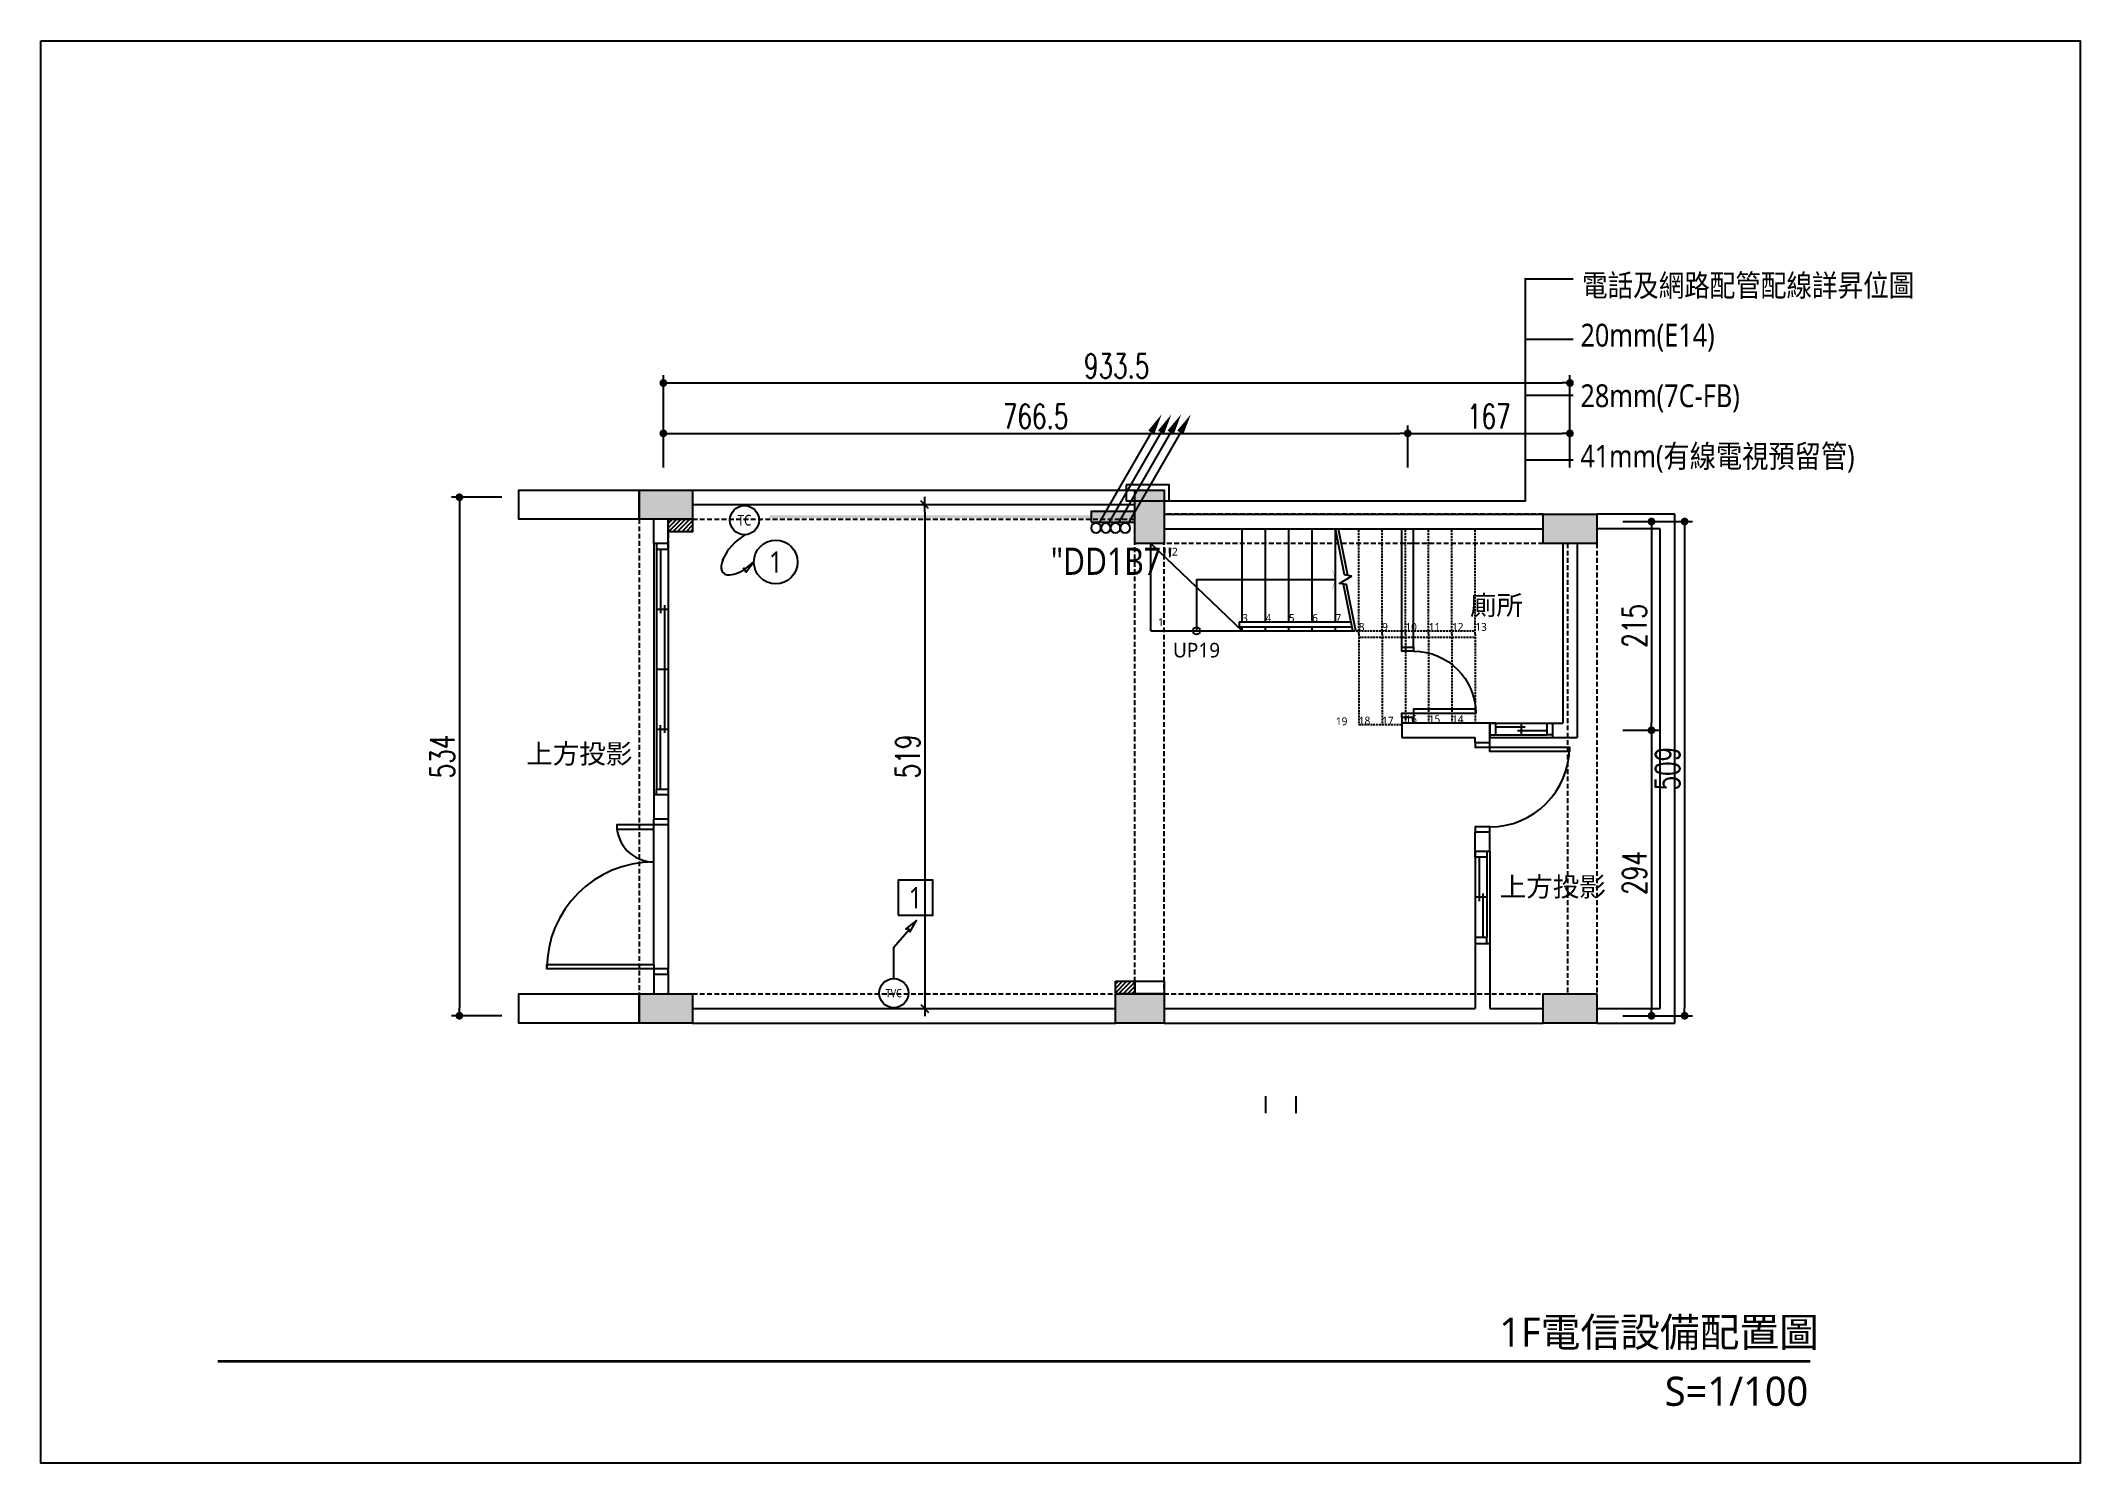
# Model space of a CAD drawing. Header units: inches. Extents: x 19 to 9919, y 324 to 1789.
# Drawn here: x 19 to 2119, y 324 to 1789 of the extents above; entities that cross this region are included whole.
import ezdxf
from ezdxf.enums import TextEntityAlignment as Align

# ---------------------------------------------------------------- set-up
doc = ezdxf.new("R2010")
doc.units = ezdxf.units.IN
doc.header["$LTSCALE"] = 20
doc.header["$MEASUREMENT"] = 0
doc.linetypes.add('11', pattern=[0.15, 0.1, -0.05])
doc.linetypes.add('HIDDEN', pattern=[0.375, 0.25, -0.125])
doc.layers.add('0_梁', color=30, linetype='HIDDEN', plot=False)
for name, color, linetype in [('17_柱', 6, 'Continuous'), ('19_RC牆', 4, 'Continuous'), ('20_裝飾構造物', 2, 'Continuous'), ('21_輕隔間牆', 65, 'Continuous'), ('22_平台、陽台、露台、室內階梯', 3, 'Continuous'), ('24_樑', 7, 'Continuous'), ('26_樓梯、扶手、車道', 3, 'Continuous'), ('31_門窗', 134, 'Continuous'), ('44_空間名稱', 1, 'Continuous'), ('46_文字', 1, 'Continuous'), ('50_其他尺寸', 7, 'Continuous'), ('56_wall 材料_HATCH', 251, 'Continuous'), ('80_截斷線', 7, 'Continuous'), ('DW_Frame', 2, 'Continuous'), ('T-有線電視', 2, 'Continuous'), ('T-註記', 6, 'Continuous'), ('T-配管-有線電視', 1, 'Continuous'), ('T-配管-電話網路', 3, 'Continuous'), ('T-電信', 4, 'Continuous'), ('T-電信箱', 4, 'Continuous')]:
    doc.layers.add(name, color=color, linetype=linetype)
doc.styles.add('CHT', font='msjh.ttc')
doc.styles.add('DimStyUse', font='romans.shx', dxfattribs={"width": 0.7})
doc.styles.get("Standard").update_dxf_attribs({"font": 'Arial.ttf'})
doc.styles.add('TG_NOTE_TEXT', font='simplex.shx', dxfattribs={"width": 0.75, "bigfont": 'chineset.shx'})
doc.styles.add('WJJ', font='')
doc.styles.get('WJJ').set_extended_font_data('Yu Gothic UI Light')
doc.dimstyles.new('DOTM', dxfattribs={"dimtxt": 25, "dimasz": 8, "dimexe": 8, "dimexo": 0.625, "dimgap": 5, "dimtad": 1, "dimdsep": 46, "dimtxsty": 'DimStyUse', "dimblk": 'DOT', "dimcen": 10, "dimdle": 8, "dimazin": 3, "dimtfac": 1, "dimtix": 1, "dimtmove": 2, "dimatfit": 3, "dimfxl": 10, "dimtolj": 1})
doc.dimstyles.new('SLASHM', dxfattribs={"dimtxt": 25, "dimasz": 12, "dimexe": 10, "dimexo": 0.625, "dimgap": 5, "dimtad": 1, "dimdec": 1, "dimdsep": 46, "dimtxsty": 'DimStyUse', "dimblk": 'SLASH', "dimcen": 10, "dimdle": 10, "dimadec": 1, "dimazin": 2, "dimtfac": 1, "dimtix": 1, "dimtmove": 2, "dimatfit": 2, "dimldrblk": 'SLASH', "dimfxl": 1, "dimtolj": 1})

msp = doc.modelspace()

# ---------------------------------------------------------------- texts
at = {"layer": '44_空間名稱', "style": 'WJJ'}
for p in [(573.796, 1054.346), (1576.237, 917.398)]:
    msp.add_text('上方投影', height=20, dxfattribs=at).set_placement(p, align=Align.MIDDLE_CENTER)
at = {"layer": '46_文字', "style": 'WJJ'}
for s, p in [('1F電信設備配置圖', (1521.162, 443.644)), ('S=1/100', (1691.582, 382.765))]:
    msp.add_text(s, height=30, dxfattribs=at).set_placement(p)
at = {"layer": 'T-註記', "style": 'CHT', "width": 0.85}
for s, height, p in [('電話及網路配管配線詳昇位圖', 22.7, (1606.341, 1536.697)), ('20mm(E14)', 23.5, (1604.714, 1485.438)), ('28mm(7C-FB)', 23.5, (1604.714, 1423.059)), ('41mm(有線電視預留管)', 23.3, (1604.714, 1360.815)), ('"DD1B7"', 28, (1059.303, 1252.601))]:
    msp.add_text(s, height=height, dxfattribs=at).set_placement(p, align=Align.MIDDLE_LEFT)

# ---------------------------------------------------------------- blocks, each defined once
blk = doc.blocks.new('A$Cc6de7170')
at = {"layer": '56_wall 材料_HATCH'}
h = blk.add_hatch(color=256, dxfattribs=at)
h.dxf.hatch_style = 1
h.paths.add_polyline_path([(55, 549), (55, 519), (0, 519), (0, 549)])
h = blk.add_hatch(color=256, dxfattribs=at)
h.dxf.hatch_style = 1
h.paths.add_polyline_path([(540.5, 494), (510.5, 494), (510.5, 549), (540.5, 549)])
h = blk.add_hatch(color=256, dxfattribs=at)
h.dxf.hatch_style = 1
h.paths.add_polyline_path([(986, 524), (986, 494), (931, 494), (931, 524)])
h = blk.add_hatch(color=256, dxfattribs=at)
h.dxf.hatch_style = 1
h.paths.add_polyline_path([(55, 30), (55, 0), (0, 0), (0, 30)])
h = blk.add_hatch(color=256, dxfattribs=at)
h.dxf.hatch_style = 1
h.paths.add_polyline_path([(540.5, 30), (540.5, 0), (490.5, 0), (490.5, 30)])
h = blk.add_hatch(color=256, dxfattribs=at)
h.dxf.hatch_style = 1
h.paths.add_polyline_path([(986, 30), (986, 0), (931, 0), (931, 30)])
at = {"layer": '17_柱'}
for points in [[(55, 549), (55, 519), (0, 519), (0, 549)], [(540.5, 494), (510.5, 494), (510.5, 549), (540.5, 549)], [(986, 524), (986, 494), (931, 494), (931, 524)], [(55, 30), (55, 0), (0, 0), (0, 30)], [(540.5, 30), (540.5, 0), (490.5, 0), (490.5, 30)], [(986, 30), (986, 0), (931, 0), (931, 30)]]:
    blk.add_lwpolyline(points, close=True, dxfattribs=at)
blk = doc.blocks.new('_Dot')
at = {"color": 0, "linetype": 'ByBlock', "lineweight": -2}
blk.add_line((-0.5, 0), (-1, 0), dxfattribs=at)
at = {"color": 0, "linetype": 'ByBlock', "const_width": 0.5}
blk.add_lwpolyline([(-0.25, 0, 1), (0.25, 0, 1)], format="xyb", close=True, dxfattribs=at)
blk = doc.blocks.new('*D89')
at = {"layer": '50_其他尺寸', "color": 0, "lineweight": -2}
for p, q in [((1648.2, 1293.5), (1685.9, 1293.5)), ((1677.9, 1285.5), (1677.9, 1086.5)), ((1648.2, 1078.5), (1685.9, 1078.5))]:
    blk.add_line(p, q, dxfattribs=at)
at = {"layer": 'Defpoints', "color": 0}
for p in [(1648.2, 1293.5), (1648.2, 1078.5), (1677.9, 1078.5)]:
    blk.add_point(p, dxfattribs=at)
at = {"layer": '50_其他尺寸', "color": 0, "lineweight": -2, "xscale": 8, "yscale": 8, "zscale": 8}
for p, rotation in [((1677.9, 1293.5), 90), ((1677.9, 1078.5), 270)]:
    blk.add_blockref('_Dot', p, dxfattribs=dict(at, rotation=rotation))
at = {"layer": '50_其他尺寸', "color": 225, "insert": (1660.4, 1186), "char_height": 25, "attachment_point": 5, "rotation": 90, "style": 'DimStyUse'}
blk.add_mtext('\\A1;215', dxfattribs=at)
blk = doc.blocks.new('*D90')
at = {"layer": '50_其他尺寸', "color": 0, "lineweight": -2}
for p, q in [((1648.2, 1078.5), (1685.9, 1078.5)), ((1677.9, 1070.5), (1677.9, 792.5)), ((1648.2, 784.5), (1685.9, 784.5))]:
    blk.add_line(p, q, dxfattribs=at)
at = {"layer": 'Defpoints', "color": 0}
for p in [(1648.2, 1078.5), (1648.2, 784.5), (1677.9, 784.5)]:
    blk.add_point(p, dxfattribs=at)
at = {"layer": '50_其他尺寸', "color": 0, "lineweight": -2, "xscale": 8, "yscale": 8, "zscale": 8}
for p, rotation in [((1677.9, 1078.5), 90), ((1677.9, 784.5), 270)]:
    blk.add_blockref('_Dot', p, dxfattribs=dict(at, rotation=rotation))
at = {"layer": '50_其他尺寸', "color": 225, "insert": (1660.4, 931.5), "char_height": 25, "attachment_point": 5, "rotation": 90, "style": 'DimStyUse'}
blk.add_mtext('\\A1;294', dxfattribs=at)
blk = doc.blocks.new('*D91')
at = {"layer": '50_其他尺寸', "color": 0, "lineweight": -2}
for p, q in [((494.1, 1318.5), (442.4, 1318.5)), ((450.4, 1310.5), (450.4, 792.5)), ((494.1, 784.5), (442.4, 784.5))]:
    blk.add_line(p, q, dxfattribs=at)
at = {"layer": 'Defpoints', "color": 0}
for p in [(494.1, 1318.5), (450.4, 784.5), (494.1, 784.5)]:
    blk.add_point(p, dxfattribs=at)
at = {"layer": '50_其他尺寸', "color": 0, "lineweight": -2, "xscale": 8, "yscale": 8, "zscale": 8}
for p, rotation in [((450.4, 1318.5), 90), ((450.4, 784.5), 270)]:
    blk.add_blockref('_Dot', p, dxfattribs=dict(at, rotation=rotation))
at = {"layer": '50_其他尺寸', "color": 225, "insert": (432.9, 1051.5), "char_height": 25, "attachment_point": 5, "rotation": 90, "style": 'DimStyUse'}
blk.add_mtext('\\A1;534', dxfattribs=at)
blk = doc.blocks.new('*D96')
at = {"layer": '50_其他尺寸', "color": 0, "lineweight": -2}
for p, q in [((1682.2, 1293.5), (1720, 1293.5)), ((1712, 1285.5), (1712, 792.5)), ((1675.9, 784.5), (1720, 784.5))]:
    blk.add_line(p, q, dxfattribs=at)
at = {"layer": 'Defpoints', "color": 0}
for p in [(1682.2, 1293.5), (1675.9, 784.5), (1712, 784.5)]:
    blk.add_point(p, dxfattribs=at)
at = {"layer": '50_其他尺寸', "color": 0, "lineweight": -2, "xscale": 8, "yscale": 8, "zscale": 8}
for p, rotation in [((1712, 1293.5), 90), ((1712, 784.5), 270)]:
    blk.add_blockref('_Dot', p, dxfattribs=dict(at, rotation=rotation))
at = {"layer": '50_其他尺寸', "color": 225, "insert": (1694.5, 1039), "char_height": 25, "attachment_point": 5, "rotation": 90, "style": 'DimStyUse'}
blk.add_mtext('\\A1;509', dxfattribs=at)
blk = doc.blocks.new('*D86')
at = {"layer": '50_其他尺寸', "color": 0, "lineweight": -2}
for p, q in [((660.4, 1349), (660.4, 1392.3)), ((1426.9, 1349), (1426.9, 1392.3)), ((668.4, 1384.3), (1418.9, 1384.3))]:
    blk.add_line(p, q, dxfattribs=at)
at = {"layer": 'Defpoints', "color": 0}
for p in [(1426.9, 1384.3), (660.4, 1349), (1426.9, 1349)]:
    blk.add_point(p, dxfattribs=at)
at = {"layer": '50_其他尺寸', "color": 0, "lineweight": -2, "xscale": 8, "yscale": 8, "zscale": 8, "rotation": 180}
blk.add_blockref('_Dot', (660.4, 1384.3), dxfattribs=at)
at = {"layer": '50_其他尺寸', "color": 0, "lineweight": -2, "xscale": 8, "yscale": 8, "zscale": 8}
blk.add_blockref('_Dot', (1426.9, 1384.3), dxfattribs=at)
at = {"layer": '50_其他尺寸', "color": 225, "insert": (1043.7, 1401.8), "char_height": 25, "attachment_point": 5, "style": 'DimStyUse'}
blk.add_mtext('\\A1;766.5', dxfattribs=at)
blk = doc.blocks.new('*D87')
at = {"layer": '50_其他尺寸', "color": 0, "lineweight": -2}
for p, q in [((1426.9, 1349), (1426.9, 1392.3)), ((1593.9, 1349), (1593.9, 1392.3)), ((1434.9, 1384.3), (1585.9, 1384.3))]:
    blk.add_line(p, q, dxfattribs=at)
at = {"layer": 'Defpoints', "color": 0}
for p in [(1593.9, 1384.3), (1426.9, 1349), (1593.9, 1349)]:
    blk.add_point(p, dxfattribs=at)
at = {"layer": '50_其他尺寸', "color": 0, "lineweight": -2, "xscale": 8, "yscale": 8, "zscale": 8, "rotation": 180}
blk.add_blockref('_Dot', (1426.9, 1384.3), dxfattribs=at)
at = {"layer": '50_其他尺寸', "color": 0, "lineweight": -2, "xscale": 8, "yscale": 8, "zscale": 8}
blk.add_blockref('_Dot', (1593.9, 1384.3), dxfattribs=at)
at = {"layer": '50_其他尺寸', "color": 225, "insert": (1510.4, 1401.8), "char_height": 25, "attachment_point": 5, "style": 'DimStyUse'}
blk.add_mtext('\\A1;167', dxfattribs=at)
blk = doc.blocks.new('*D88')
at = {"layer": '50_其他尺寸', "color": 0, "lineweight": -2}
for p, q in [((660.4, 1349), (660.4, 1444.2)), ((668.4, 1436.2), (1585.9, 1436.2)), ((1593.9, 1349), (1593.9, 1444.2))]:
    blk.add_line(p, q, dxfattribs=at)
at = {"layer": 'Defpoints', "color": 0}
for p in [(1593.9, 1436.2), (660.4, 1349), (1593.9, 1349)]:
    blk.add_point(p, dxfattribs=at)
at = {"layer": '50_其他尺寸', "color": 0, "lineweight": -2, "xscale": 8, "yscale": 8, "zscale": 8, "rotation": 180}
blk.add_blockref('_Dot', (660.4, 1436.2), dxfattribs=at)
at = {"layer": '50_其他尺寸', "color": 0, "lineweight": -2, "xscale": 8, "yscale": 8, "zscale": 8}
blk.add_blockref('_Dot', (1593.9, 1436.2), dxfattribs=at)
at = {"layer": '50_其他尺寸', "color": 225, "insert": (1127.2, 1453.7), "char_height": 25, "attachment_point": 5, "style": 'DimStyUse'}
blk.add_mtext('\\A1;933.5', dxfattribs=at)
blk = doc.blocks.new('*U56')
at = {"color": 0}
for p, q in [((-5, -15), (-5, 0)), ((87, -15), (87, 0))]:
    blk.add_line(p, q, dxfattribs=at)
blk.add_lwpolyline([(0, 0), (0, 82), (4.4, 82), (4.4, 0)], close=True, dxfattribs=at)
blk.add_arc((0, 0), 82, 0, 90, dxfattribs=at)
at = {"layer": 'DW_Frame'}
for points in [[(-5, -15), (0, -15), (0, 0), (-5, 0)], [(87, 0), (82, 0), (82, -15), (87, -15)]]:
    blk.add_lwpolyline(points, dxfattribs=at)
at = {"color": 0, "style": 'TG_NOTE_TEXT', "width": 0.5, "flags": 1}
for tag, height, p in [('WH', 20, (90.3, 5)), ('DESC', 10, (26, 5))]:
    blk.add_attdef(tag, text='', height=height, dxfattribs=at).set_placement(p, align=Align.BOTTOM_LEFT)
for tag, p in [('NO', (-5, 5)), ('TYPE', (26, 5))]:
    blk.add_attdef(tag, text='', height=10, dxfattribs=at).set_placement(p, align=Align.BOTTOM_RIGHT)
blk = doc.blocks.new('*U11')
at = {"color": 0}
for p, q in [((0, 15), (0, 0)), ((6, 15), (59, 15)), ((6, 11), (36.5, 11)), ((6, 3), (59, 3)), ((59, 7), (28.5, 7)), ((32.5, 3), (32.5, 15))]:
    blk.add_line(p, q, dxfattribs=at)
at = {"layer": 'DW_Frame'}
for points in [[(0, 3), (6, 3), (6, 15), (0, 15)], [(65, 3), (59, 3), (59, 15), (65, 15)]]:
    blk.add_lwpolyline(points, dxfattribs=at)
blk = doc.blocks.new('*U64')
at = {"color": 0}
for p, q in [((-4, -12), (-4, 0)), ((68, -12), (68, 0))]:
    blk.add_line(p, q, dxfattribs=at)
blk.add_lwpolyline([(0, 0), (0, 64), (4.4, 64), (4.4, 0)], close=True, dxfattribs=at)
blk.add_arc((0, 0), 64, 0, 90, dxfattribs=at)
at = {"layer": 'DW_Frame'}
for points in [[(-4, -12), (0, -12), (0, 0), (-4, 0)], [(68, 0), (64, 0), (64, -12), (68, -12)]]:
    blk.add_lwpolyline(points, dxfattribs=at)
at = {"color": 0, "style": 'TG_NOTE_TEXT', "width": 0.5, "flags": 1}
for tag, height, p in [('WH', 20, (72.3, 5)), ('DESC', 10, (17, 5))]:
    blk.add_attdef(tag, text='', height=height, dxfattribs=at).set_placement(p, align=Align.BOTTOM_LEFT)
for tag, p in [('NO', (-5, 5)), ('TYPE', (17, 5))]:
    blk.add_attdef(tag, text='', height=10, dxfattribs=at).set_placement(p, align=Align.BOTTOM_RIGHT)
blk = doc.blocks.new('*U54')
at = {"color": 0}
for p, q in [((0, -15), (0, 0)), ((6, -3), (89, -3)), ((6, -11), (51.5, -11)), ((6, -15), (89, -15)), ((89, -7), (43.5, -7)), ((47.5, -3), (47.5, -15))]:
    blk.add_line(p, q, dxfattribs=at)
at = {"layer": 'DW_Frame'}
for points in [[(0, -3), (6, -3), (6, -15), (0, -15)], [(95, -3), (89, -3), (89, -15), (95, -15)]]:
    blk.add_lwpolyline(points, dxfattribs=at)
blk = doc.blocks.new('*U55')
at = {"color": 0}
for p, q in [((-6, -15), (-6, 0)), ((154, -15), (154, 0))]:
    blk.add_line(p, q, dxfattribs=at)
for points in [[(0, 0), (0, 110), (4.375, 110), (4.375, 0)], [(148, 0), (148, 38), (143.625, 38), (143.625, 0)]]:
    blk.add_lwpolyline(points, close=True, dxfattribs=at)
for centre, radius, start, end in [((0, 0), 110, 0, 90), ((148, 0), 38, 90, 180)]:
    blk.add_arc(centre, radius, start, end, dxfattribs=at)
at = {"layer": 'DW_Frame'}
for points in [[(-6, -15), (0, -15), (0, 0), (-6, 0)], [(154, -15), (148, -15), (148, 0), (154, 0)]]:
    blk.add_lwpolyline(points, dxfattribs=at)
at = {"color": 0, "style": 'TG_NOTE_TEXT', "width": 0.5, "flags": 1}
blk.add_attdef('WH', text='', height=20, dxfattribs=at).set_placement((153, 5), align=Align.BOTTOM_LEFT)
at = {"color": 0, "width": 0.5, "flags": 1}
for tag, p in [('NO', (-5, 5)), ('TYPE', (24.375, 5))]:
    blk.add_attdef(tag, text='', height=10, dxfattribs=at).set_placement(p, align=Align.BOTTOM_RIGHT)
blk.add_attdef('DESC', text='', height=10, dxfattribs=at).set_placement((24.375, 5), align=Align.BOTTOM_LEFT)
blk = doc.blocks.new('*U57')
at = {"color": 0}
for p, q in [((0, -15), (0, 0)), ((6, -3), (253, -3)), ((6, -7), (71.75, -7)), ((6, -15), (253, -15)), ((63.75, -11), (195.25, -11)), ((67.75, -3), (67.75, -15)), ((129.5, -3), (129.5, -15)), ((253, -7), (187.25, -7)), ((191.25, -3), (191.25, -15))]:
    blk.add_line(p, q, dxfattribs=at)
at = {"layer": 'DW_Frame'}
for points in [[(0, -3), (6, -3), (6, -15), (0, -15)], [(259, -3), (253, -3), (253, -15), (259, -15)]]:
    blk.add_lwpolyline(points, dxfattribs=at)
blk = doc.blocks.new('A$C6aa8fe67')
at = {"layer": '21_輕隔間牆'}
h = blk.add_hatch(dxfattribs=at)
h.set_pattern_fill('ANSI31', color=256)
h.set_pattern_definition([(45, (2788.9007, -12156.682), (-2.245064, 2.245064), [])])
h.paths.add_polyline_path([(30, 519), (55, 519), (55, 506), (30, 506)])
h = blk.add_hatch(dxfattribs=at)
h.set_pattern_fill('ANSI31', color=256)
h.set_pattern_definition([(45, (2771.4007, -12161.682), (-2.245064, 2.245064), [])])
h.paths.add_polyline_path([(510.5, 43), (490.5, 43), (490.5, 30), (510.5, 30)])
at = {"layer": '19_RC牆'}
for p, q in [((55, 549), (510.5, 549)), ((55, 534), (510.5, 534)), ((15, 494), (15, 519)), ((30, 494), (30, 519)), ((540.5, 524), (931, 524)), ((540.5, 509), (931, 509)), ((30, 494), (15, 494)), ((951, 494), (951, 309)), ((966, 494), (966, 294)), ((785.5, 309), (785.5, 294)), ((876, 309), (785.5, 309)), ((785.5, 294), (861, 294)), ((861, 289), (861, 294)), ((876, 294), (876, 309)), ((876, 289), (876, 294)), ((941, 309), (951, 309)), ((941, 294), (941, 309)), ((941, 294), (966, 294)), ((861, 289), (876, 289)), ((15, 235), (15, 210)), ((30, 235), (15, 235)), ((30, 235), (30, 210)), ((30, 210), (15, 210)), ((861, 197), (876, 197)), ((861, 177), (861, 197)), ((876, 177), (876, 197)), ((861, 177), (876, 177)), ((861, 82), (861, 15)), ((861, 82), (876, 82)), ((876, 82), (876, 15)), ((15, 50), (15, 30)), ((30, 50), (15, 50)), ((30, 50), (30, 30)), ((55, 15), (490.5, 15)), ((55, 0), (490.5, 0)), ((540.5, 15), (861, 15)), ((540.5, 0), (931, 0)), ((876, 15), (931, 15))]:
    blk.add_line(p, q, dxfattribs=at)
at = {"layer": '21_輕隔間牆'}
for p, q in [((785.5, 387), (785.5, 509)), ((797.5, 387), (797.5, 509)), ((785.5, 387), (797.5, 387)), ((785.5, 315), (785.5, 309)), ((785.5, 315), (797.5, 315)), ((797.5, 315), (797.5, 309))]:
    blk.add_line(p, q, dxfattribs=at)
for points in [[(30, 519), (55, 519), (55, 506), (30, 506)], [(490.5, 43), (540.5, 43), (540.5, 30), (490.5, 30)]]:
    blk.add_lwpolyline(points, close=True, dxfattribs=at)
at = {"layer": '22_平台、陽台、露台、室內階梯'}
for p, q in [((1066.5, 524), (986, 524)), ((1051.5, 509), (986, 509)), ((1051.5, 15), (1051.5, 509)), ((1066.5, 0), (1066.5, 524)), ((986, 15), (1051.5, 15)), ((986, 0), (1066.5, 0))]:
    blk.add_line(p, q, dxfattribs=at)
at = {"layer": '24_樑'}
blk.add_line((510.5, 43), (510.5, 30), dxfattribs=at)
at = {"layer": '26_樓梯、扶手、車道'}
for p, q in [((621, 413.2), (621, 509)), ((645, 413.2), (645, 509)), ((669, 413.2), (669, 509)), ((693, 413.2), (693, 509)), ((717, 413.2), (717, 509)), ((527, 404), (527, 494)), ((527, 494), (621, 404)), ((527, 404), (734.9, 404)), ((618, 413.2), (733.1, 413.2)), ((618, 408.2), (734.1, 408.2)), ((621, 404), (621, 408.2)), ((645, 404), (645, 408.2)), ((669, 404), (669, 408.2)), ((693, 404), (693, 408.2)), ((717, 404), (717, 408.2))]:
    blk.add_line(p, q, dxfattribs=at)
at = {"layer": '26_樓梯、扶手、車道', "color": 8, "linetype": '11'}
for p, q in [((741, 400.7), (741, 509)), ((765, 400.7), (765, 509)), ((789, 400.7), (789, 509)), ((813, 400.7), (813, 509)), ((837, 400.7), (837, 509)), ((861, 400.7), (861, 509)), ((734.9, 404), (861, 404)), ((741, 400.7), (741, 307.5)), ((765, 400.7), (765, 307.5)), ((789, 400.7), (789, 309)), ((813, 400.7), (813, 309)), ((837, 400.7), (837, 309)), ((861, 400.7), (861, 309)), ((741, 397.4), (861, 397.4)), ((741, 307.5), (785.5, 307.5))]:
    blk.add_line(p, q, dxfattribs=at)
at = {"layer": '26_樓梯、扶手、車道', "const_width": 0.25}
blk.add_lwpolyline([(713.9, 466.3), (717, 456.5), (713.9, 446.8)], dxfattribs=at)
at = {"layer": '26_樓梯、扶手、車道'}
for points in [[(717, 456.5), (574, 456.5), (574, 404)], [(618, 413.2), (618, 408.2)]]:
    blk.add_lwpolyline(points, dxfattribs=at)
blk.add_circle((574, 404), 3.75, dxfattribs=at)
at = {"layer": '31_門窗'}
for p, q in [((15, 494), (15, 235)), ((30, 494), (30, 235)), ((876, 309), (941, 309)), ((876, 294), (941, 294)), ((15, 60.4), (15, 199.6)), ((30, 204), (30, 56)), ((861, 177), (861, 82)), ((876, 177), (876, 82))]:
    blk.add_line(p, q, dxfattribs=at)
at = {"layer": '80_截斷線'}
for p, q in [((729.7, 461), (720.1, 509)), ((734.9, 404), (725.3, 452.1))]:
    blk.add_line(p, q, dxfattribs=at)
at = {"layer": '80_截斷線', "linetype": 'Continuous'}
blk.add_lwpolyline([(738, 404), (728.5, 451.7), (721.2, 452.8), (733.7, 460.4), (726.5, 461.5), (717, 509)], dxfattribs=at)
at = {"layer": '31_門窗'}
for name, p, xscale, rotation in [('*U57', (15, 494), -1.000000000000004, 90), ('*U64', (797.5, 319), -1, 270)]:
    blk.add_blockref(name, p, dxfattribs=dict(at, xscale=xscale, rotation=rotation))
blk.add_blockref('*U11', (876, 294), dxfattribs=at)
for name, p, rotation in [('*U56', (876, 284), 270), ('*U55', (15, 56), 90), ('*U54', (876, 177), 270)]:
    blk.add_blockref(name, p, dxfattribs=dict(at, rotation=rotation))
at = {"layer": '26_樓梯、扶手、車道', "color": 8, "linetype": '11', "style": 'WJJ'}
for s, p in [('8', (741, 404)), ('9', (765, 404)), ('10', (789, 404)), ('11', (813, 404)), ('12', (837, 404)), ('13', (861, 404)), ('18', (741, 307.5)), ('17', (765, 307.5)), ('16', (789, 309)), ('15', (813, 309)), ('14', (837, 309)), ('19', (717.4, 306.8))]:
    blk.add_text(s, height=8, dxfattribs=at).set_placement(p)
at = {"layer": '44_空間名稱', "style": 'WJJ'}
for s, p in [('廁所', (882.8, 430.4)), ('上方投影', (-61.6, 277.4)), ('上方投影', (940.8, 140.4))]:
    blk.add_text(s, height=20, dxfattribs=at).set_placement(p, align=Align.MIDDLE_CENTER)
at = {"layer": '46_文字', "style": 'WJJ'}
for s, p in [('2', (548.7, 481.5)), ('3', (621, 413.2)), ('4', (645, 413.2)), ('5', (669, 413.2)), ('6', (693, 413.2)), ('7', (717, 413.2)), ('1', (534.3, 408.9))]:
    blk.add_text(s, height=8, dxfattribs=at).set_placement(p)
blk.add_text('UP19', height=15, dxfattribs=at).set_placement((574, 384.1), align=Align.MIDDLE)
blk = doc.blocks.new('A$Cc7273210')
at = {"layer": '0_梁', "color": 0}
for p, q in [((55, 549), (510.5, 549)), ((0, 519), (0, 30)), ((30, 519), (30, 30)), ((55, 519), (510.5, 519)), ((931, 524), (540.5, 524)), ((510.5, 35), (510.5, 494)), ((931, 494), (540.5, 494)), ((540.5, 35), (540.5, 494)), ((956, 494), (956, 30)), ((986, 494), (986, 30)), ((55, 30), (490.5, 30)), ((540.5, 30), (931, 30)), ((55, 0), (490.5, 0)), ((540.5, 0), (931, 0))]:
    blk.add_line(p, q, dxfattribs=at)
blk = doc.blocks.new('SLASH')
at = {"color": 7}
blk.add_line((-1, 0), (1, 0), dxfattribs=at)
at = {"color": 225, "linetype": 'Continuous'}
blk.add_line((-0.5, -0.5), (0.5, 0.5), dxfattribs=at)
blk = doc.blocks.new('*D106')
at = {"layer": '50_其他尺寸', "color": 0, "lineweight": -2}
for p, q in [((918.2, 1311), (937.5, 1311)), ((929.5, 1303), (929.5, 800)), ((918.2, 792), (937.5, 792))]:
    blk.add_line(p, q, dxfattribs=at)
at = {"layer": 'Defpoints', "color": 0}
for p in [(918.2, 1311), (918.2, 792), (929.5, 792)]:
    blk.add_point(p, dxfattribs=at)
at = {"layer": '50_其他尺寸', "color": 0, "lineweight": -2, "xscale": 8, "yscale": 8, "zscale": 8}
for p, rotation in [((929.5, 1311), 90), ((929.5, 792), 270)]:
    blk.add_blockref('SLASH', p, dxfattribs=dict(at, rotation=rotation))
at = {"layer": '50_其他尺寸', "color": 225, "insert": (912, 1051.5), "char_height": 25, "attachment_point": 5, "rotation": 90, "style": 'DimStyUse'}
blk.add_mtext('\\A1;519', dxfattribs=at)
blk = doc.blocks.new('T_TC')
blk.add_circle((0, 0), 15)
at = {"style": 'CHT', "width": 0.85}
blk.add_text('TC', height=11, dxfattribs=at).set_placement((0, 0), align=Align.MIDDLE_CENTER)
blk = doc.blocks.new('T_TV')
blk.add_circle((0, 0), 15)
at = {"style": 'CHT', "width": 0.85}
blk.add_text('TVC', height=8.5, dxfattribs=at).set_placement((0, 0), align=Align.MIDDLE_CENTER)
blk = doc.blocks.new('T_BOX')
h = blk.add_hatch(color=256)
h.dxf.hatch_style = 1
h.paths.add_polyline_path([(-22.5, -5.5), (22.5, -5.5), (22.5, 5.5), (-22.5, 5.5)])
blk.add_lwpolyline([(-22.5, -5.5), (22.5, -5.5), (22.5, 5.5), (-22.5, 5.5)], close=True)
blk = doc.blocks.new('T_NO')
blk.add_lwpolyline([(-18, -18), (18, -18), (18, 18), (-18, 18)], close=True)
at = {"style": 'CHT', "width": 0.85}
blk.add_attdef('NO', text='', height=22, dxfattribs=at).set_placement((0, 0), align=Align.MIDDLE_CENTER)
blk = doc.blocks.new('E_CKT')
blk.add_circle((0, 0), 22.5)
at = {"style": 'CHT', "width": 0.85}
blk.add_attdef('NO', text='', height=22, dxfattribs=at).set_placement((0, 0), align=Align.MIDDLE_CENTER)

# ---------------------------------------------------------------- dimensions: what is measured, and where the dimension line sits
at = {"layer": '50_其他尺寸'}
for base, p1, p2, picture, middle in [((1593.925, 1436.167), (660.425, 1348.952), (1593.925, 1348.952), '*D88', (1127.175, 1453.667)), ((1426.925, 1384.338), (660.425, 1348.952), (1426.925, 1348.952), '*D86', (1043.675, 1401.838)), ((1593.925, 1384.338), (1426.925, 1348.952), (1593.925, 1348.952), '*D87', (1510.425, 1401.838))]:
    dim = msp.add_linear_dim(base=base, p1=p1, p2=p2, dimstyle='DOTM', override={"dimtxt": 25, "dimasz": 8, "dimexe": 8, "dimexo": 0, "dimgap": 5, "dimdle": 8}, dxfattribs=at)
    dim.commit()
    dim.dimension.update_dxf_attribs({"geometry": picture, "text_midpoint": middle})
for base, p1, p2, dimstyle, picture, middle in [((450.359, 784.489), (494.083, 1318.489), (494.083, 784.489), 'DOTM', '*D91', (432.859, 1051.489)), ((929.517, 791.989), (918.175, 1310.989), (918.175, 791.989), 'SLASHM', '*D106', (912.017, 1051.489)), ((1677.947, 1078.489), (1648.157, 1293.489), (1648.157, 1078.489), 'DOTM', '*D89', (1660.447, 1185.989)), ((1712.022, 784.489), (1682.232, 1293.489), (1675.947, 784.489), 'DOTM', '*D96', (1694.522, 1038.989)), ((1677.947, 784.489), (1648.157, 1078.489), (1648.157, 784.489), 'DOTM', '*D90', (1660.447, 931.489))]:
    dim = msp.add_linear_dim(base=base, p1=p1, p2=p2, angle=90, dimstyle=dimstyle, override={"dimtxt": 25, "dimasz": 8, "dimexe": 8, "dimexo": 0, "dimgap": 5, "dimdle": 8}, dxfattribs=at)
    dim.commit()
    dim.dimension.update_dxf_attribs({"geometry": picture, "text_midpoint": middle})

# ---------------------------------------------------------------- hatches: boundary and pattern name
at = {"layer": 'T-配管-有線電視'}
h = msp.add_hatch(color=256, dxfattribs=at)
h.dxf.hatch_style = 1
h.paths.add_polyline_path([(1169.687, 1387.123), (1175.925, 1383.597), (1183.519, 1403.938), (1169.687, 1387.123)])
h = msp.add_hatch(color=256, dxfattribs=at)
h.dxf.hatch_style = 1
h.paths.add_polyline_path([(1179.451, 1387.123), (1185.96, 1383.326), (1193.554, 1403.938), (1179.451, 1387.123)])
h = msp.add_hatch(color=256, dxfattribs=at)
h.dxf.hatch_style = 1
h.paths.add_polyline_path([(1189.486, 1387.123), (1195.724, 1383.326), (1203.589, 1403.938), (1189.486, 1387.123)])
at = {"layer": 'T-配管-電話網路'}
h = msp.add_hatch(color=256, dxfattribs=at)
h.dxf.hatch_style = 1
h.paths.add_polyline_path([(1159.652, 1387.123), (1165.89, 1383.597), (1173.484, 1403.938), (1159.652, 1387.123)])
h = msp.add_hatch(color=256, dxfattribs=at)
h.dxf.hatch_style = 1
h.paths.add_polyline_path([(1105.952, 1297.08), (1105.952, 1300.063), (769.918, 1297.08), (1105.952, 1297.08)])
h = msp.add_hatch(color=256, dxfattribs=at)
h.dxf.hatch_style = 1
h.paths.add_polyline_path([(1105.952, 1300.063), (769.918, 1297.08), (769.918, 1300.063), (1105.952, 1300.063)])

# ---------------------------------------------------------------- linework, layer by layer
at = {"layer": '20_裝飾構造物'}
for points in [[(635.425, 1325.989), (635.425, 1295.989), (511.425, 1295.989), (511.425, 1325.989)], [(635.425, 806.989), (635.425, 776.989), (511.425, 776.989), (511.425, 806.989)]]:
    msp.add_lwpolyline(points, close=True, dxfattribs=at)
at = {"layer": '46_文字', "const_width": 3}
msp.add_lwpolyline([(201.584, 428.627), (1841.584, 428.627)], dxfattribs=at)
at = {"layer": 'Defpoints'}
msp.add_lwpolyline([(19.328, 1788.65), (2119.328, 1788.65), (2119.328, 323.65), (19.328, 323.65)], close=True, dxfattribs=at)
at = {"layer": 'T-註記'}
for points in [[(1181.078, 1314.98), (1548.03, 1314.98), (1548.03, 1543.613), (1547.759, 1543.613), (1597.12, 1543.613)], [(1548.03, 1481.234), (1597.391, 1481.505)], [(1548.03, 1423.737), (1597.391, 1423.737)], [(1548.03, 1357.018), (1597.391, 1357.018)], [(1136.87, 1331.253), (1136.87, 1314.98), (1181.078, 1314.98), (1181.078, 1331.253), (1136.87, 1331.253)], [(744.153, 1279.722), (736.559, 1274.027), (734.118, 1271.857), (727.88, 1265.077), (725.982, 1262.636), (721.371, 1253.957), (721.642, 1254.228), (720.829, 1252.058), (720.015, 1247.719), (720.015, 1245.278), (720.558, 1242.837), (721.1, 1241.752), (723.812, 1239.311), (726.253, 1238.769), (728.694, 1238.769), (733.033, 1239.311), (735.203, 1240.125), (735.203, 1239.854), (739.543, 1241.752), (743.882, 1244.193), (753.646, 1252.058)], [(753.646, 1251.787), (745.78, 1241.21), (743.068, 1245.82)], [(914.204, 870.732), (920.984, 882.665), (910.136, 873.987), (913.39, 873.444), (912.848, 873.987), (910.136, 873.987)], [(897.66, 822.999), (897.66, 855.002), (913.39, 873.444), (913.662, 873.173), (914.204, 870.732)]]:
    msp.add_lwpolyline(points, dxfattribs=at)
at = {"layer": 'T-配管-有線電視'}
for points in [[(1172.671, 1385.224), (1118.428, 1291.113)], [(1182.706, 1385.224), (1128.463, 1291.113)], [(1192.74, 1385.224), (1138.498, 1291.113)], [(1110.834, 1286.774), (1111.376, 1284.875), (1112.461, 1283.248), (1114.088, 1282.163), (1115.987, 1281.892), (1117.885, 1282.163), (1119.513, 1283.248), (1120.598, 1284.875), (1120.869, 1286.774), (1120.598, 1288.672), (1119.513, 1290.299), (1117.885, 1291.384), (1115.987, 1291.927), (1114.088, 1291.384), (1112.461, 1290.299), (1111.376, 1288.672), (1110.834, 1286.774)], [(1120.869, 1286.774), (1121.14, 1284.875), (1122.225, 1283.248), (1123.852, 1282.163), (1126.022, 1281.892), (1127.92, 1282.163), (1129.548, 1283.248), (1130.632, 1284.875), (1130.904, 1286.774), (1130.632, 1288.672), (1129.548, 1290.299), (1127.92, 1291.384), (1126.022, 1291.927), (1123.852, 1291.384), (1122.225, 1290.299), (1121.14, 1288.672), (1120.869, 1286.774)], [(1130.904, 1286.774), (1131.175, 1284.875), (1132.26, 1283.248), (1133.887, 1282.163), (1135.786, 1281.892), (1137.955, 1282.163), (1139.583, 1283.248), (1140.667, 1284.875), (1140.939, 1286.774), (1140.667, 1288.672), (1139.583, 1290.299), (1137.955, 1291.384), (1135.786, 1291.927), (1133.887, 1291.384), (1132.26, 1290.299), (1131.175, 1288.672), (1130.904, 1286.774)], [(1280.614, 684.137), (1280.614, 701.766)], [(1311.803, 701.766), (1311.803, 684.137)]]:
    msp.add_lwpolyline(points, dxfattribs=at)
at = {"layer": 'T-配管-電話網路'}
for points in [[(1162.636, 1385.224), (1108.393, 1291.113)], [(1100.799, 1286.774), (1101.341, 1284.875), (1102.426, 1283.248), (1104.054, 1282.163), (1105.952, 1281.892), (1107.851, 1282.163), (1109.478, 1283.248), (1110.563, 1284.875), (1110.834, 1286.774), (1110.563, 1288.943), (1109.478, 1290.571), (1107.851, 1291.655), (1105.952, 1291.927), (1104.054, 1291.655), (1102.426, 1290.571), (1101.341, 1288.943), (1100.799, 1286.774)]]:
    msp.add_lwpolyline(points, dxfattribs=at)

# ---------------------------------------------------------------- block references
msp.add_blockref('A$C6aa8fe67', (635.425, 776.989))
at = {"layer": '0_梁'}
msp.add_blockref('A$Cc7273210', (635.425, 776.989), dxfattribs=at)
at = {"layer": '17_柱'}
msp.add_blockref('A$Cc6de7170', (635.425, 776.989), dxfattribs=at)
at = {"layer": 'T-有線電視'}
msp.add_blockref('T_TV', (897.66, 807.811), dxfattribs=at)
at = {"layer": 'T-註記'}
for name, p in [('E_CKT', (776.156, 1251.787)), ('T_NO', (920.035, 906.126))]:
    msp.add_blockref(name, p, dxfattribs=at).add_auto_attribs({'NO': '1'})
at = {"layer": 'T-電信'}
msp.add_blockref('T_TC', (743.882, 1294.91), dxfattribs=at)
at = {"layer": 'T-電信箱'}
msp.add_blockref('T_BOX', (1123.445, 1298.436), dxfattribs=at)

msp.set_redraw_order([(e.dxf.handle, doc.entitydb.next_handle()) for e in msp.query("TEXT MTEXT ATTDEF DIMENSION ARC_DIMENSION")])  # texts and dimensions are drawn at this point

doc.saveas('drawing.dxf')
